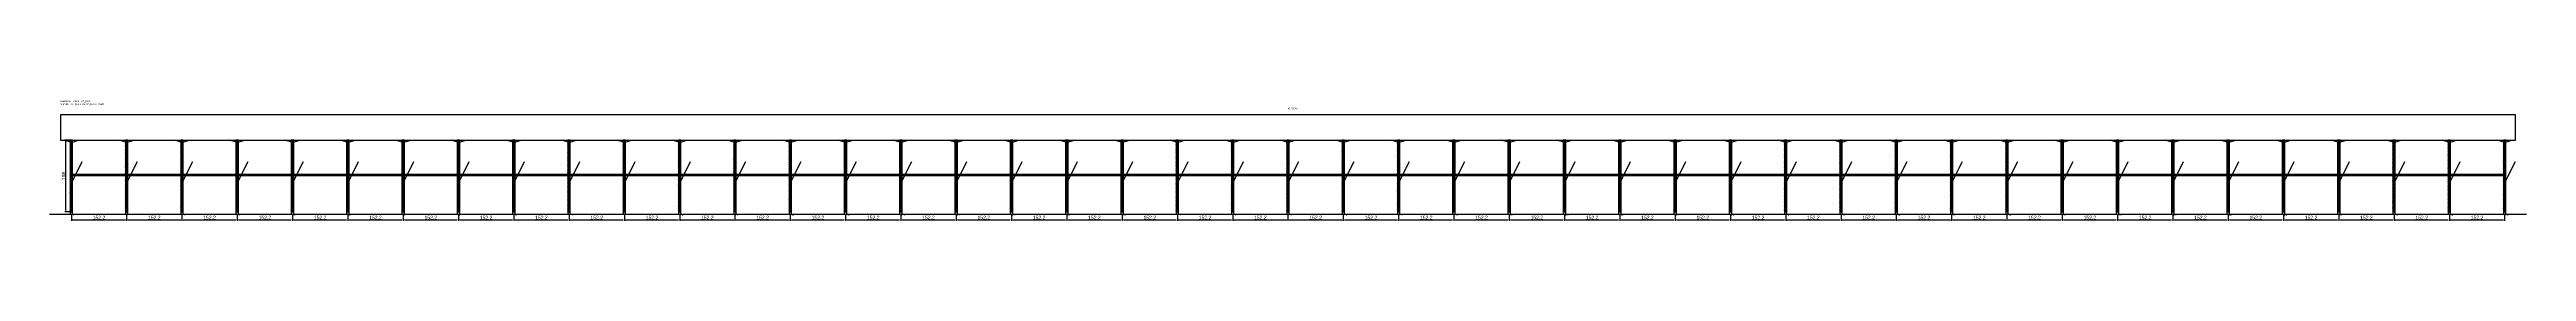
# Model space of a CAD drawing. Header units: metres. Extents: x -30 to 6788, y -25 to 308.
import ezdxf

# ---------------------------------------------------------------- set-up
doc = ezdxf.new("R2010")
doc.units = ezdxf.units.M
for name, color, linetype in [('BARRA_ANCORAGEM', 1, 'Continuous'), ('COTA', 241, 'Continuous'), ('GARFOS OK', 3, 'Continuous'), ('NOME DA VIGA', 6, 'Continuous'), ('SARR_7x7', 40, 'Continuous'), ('TIRAS REESCORAMENTO', 252, 'Continuous'), ('VIGAS', 3, 'Continuous')]:
    doc.layers.add(name, color=color, linetype=linetype)
doc.dimstyles.new('EZ DXF', dxfattribs={"dimtxt": 10, "dimasz": 3.5, "dimexe": 3, "dimexo": 1.5, "dimgap": 1, "dimtad": 1, "dimdec": 1, "dimdsep": 46, "dimcen": 2.5, "dimazin": 3, "dimtfac": 1, "dimtmove": 0, "dimatfit": 3})

msp = doc.modelspace()

# ---------------------------------------------------------------- hatches: boundary and pattern name
at = {"layer": 'COTA'}
h = msp.add_hatch(dxfattribs=at)
h.set_pattern_fill('ANSI31', scale=0.5)
h.paths.add_polyline_path([(26.5, 0), (33.5, 0), (33.5, 198), (26.5, 198)])
h = msp.add_hatch(dxfattribs=at)
h.set_pattern_fill('ANSI31', scale=0.5)
h.paths.add_polyline_path([(178.72, 0), (185.72, 0), (185.72, 198), (178.72, 198)])
h = msp.add_hatch(dxfattribs=at)
h.set_pattern_fill('ANSI31', scale=0.5)
h.paths.add_polyline_path([(330.95, 0), (337.95, 0), (337.95, 198), (330.95, 198)])
h = msp.add_hatch(dxfattribs=at)
h.set_pattern_fill('ANSI31', scale=0.5)
h.paths.add_polyline_path([(483.17, 0), (490.17, 0), (490.17, 198), (483.17, 198)])
h = msp.add_hatch(dxfattribs=at)
h.set_pattern_fill('ANSI31', scale=0.5)
h.paths.add_polyline_path([(635.39, 0), (642.39, 0), (642.39, 198), (635.39, 198)])
h = msp.add_hatch(dxfattribs=at)
h.set_pattern_fill('ANSI31', scale=0.5)
h.paths.add_polyline_path([(787.62, 0), (794.62, 0), (794.62, 198), (787.62, 198)])
h = msp.add_hatch(dxfattribs=at)
h.set_pattern_fill('ANSI31', scale=0.5)
h.paths.add_polyline_path([(939.84, 0), (946.84, 0), (946.84, 198), (939.84, 198)])
h = msp.add_hatch(dxfattribs=at)
h.set_pattern_fill('ANSI31', scale=0.5)
h.paths.add_polyline_path([(1092.07, 0), (1099.07, 0), (1099.07, 198), (1092.07, 198)])
h = msp.add_hatch(dxfattribs=at)
h.set_pattern_fill('ANSI31', scale=0.5)
h.paths.add_polyline_path([(1244.29, 0), (1251.29, 0), (1251.29, 198), (1244.29, 198)])
h = msp.add_hatch(dxfattribs=at)
h.set_pattern_fill('ANSI31', scale=0.5)
h.paths.add_polyline_path([(1396.51, 0), (1403.51, 0), (1403.51, 198), (1396.51, 198)])
h = msp.add_hatch(dxfattribs=at)
h.set_pattern_fill('ANSI31', scale=0.5)
h.paths.add_polyline_path([(1548.74, 0), (1555.74, 0), (1555.74, 198), (1548.74, 198)])
h = msp.add_hatch(dxfattribs=at)
h.set_pattern_fill('ANSI31', scale=0.5)
h.paths.add_polyline_path([(1700.96, 0), (1707.96, 0), (1707.96, 198), (1700.96, 198)])
h = msp.add_hatch(dxfattribs=at)
h.set_pattern_fill('ANSI31', scale=0.5)
h.paths.add_polyline_path([(1853.18, 0), (1860.18, 0), (1860.18, 198), (1853.18, 198)])
h = msp.add_hatch(dxfattribs=at)
h.set_pattern_fill('ANSI31', scale=0.5)
h.paths.add_polyline_path([(2005.41, 0), (2012.41, 0), (2012.41, 198), (2005.41, 198)])
h = msp.add_hatch(dxfattribs=at)
h.set_pattern_fill('ANSI31', scale=0.5)
h.paths.add_polyline_path([(2157.63, 0), (2164.63, 0), (2164.63, 198), (2157.63, 198)])
h = msp.add_hatch(dxfattribs=at)
h.set_pattern_fill('ANSI31', scale=0.5)
h.paths.add_polyline_path([(2309.85, 0), (2316.85, 0), (2316.85, 198), (2309.85, 198)])
h = msp.add_hatch(dxfattribs=at)
h.set_pattern_fill('ANSI31', scale=0.5)
h.paths.add_polyline_path([(2462.08, 0), (2469.08, 0), (2469.08, 198), (2462.08, 198)])
h = msp.add_hatch(dxfattribs=at)
h.set_pattern_fill('ANSI31', scale=0.5)
h.paths.add_polyline_path([(2614.3, 0), (2621.3, 0), (2621.3, 198), (2614.3, 198)])
h = msp.add_hatch(dxfattribs=at)
h.set_pattern_fill('ANSI31', scale=0.5)
h.paths.add_polyline_path([(2766.53, 0), (2773.53, 0), (2773.53, 198), (2766.53, 198)])
h = msp.add_hatch(dxfattribs=at)
h.set_pattern_fill('ANSI31', scale=0.5)
h.paths.add_polyline_path([(2918.75, 0), (2925.75, 0), (2925.75, 198), (2918.75, 198)])
h = msp.add_hatch(dxfattribs=at)
h.set_pattern_fill('ANSI31', scale=0.5)
h.paths.add_polyline_path([(3070.97, 0), (3077.97, 0), (3077.97, 198), (3070.97, 198)])
h = msp.add_hatch(dxfattribs=at)
h.set_pattern_fill('ANSI31', scale=0.5)
h.paths.add_polyline_path([(3223.2, 0), (3230.2, 0), (3230.2, 198), (3223.2, 198)])
h = msp.add_hatch(dxfattribs=at)
h.set_pattern_fill('ANSI31', scale=0.5)
h.paths.add_polyline_path([(3375.42, 0), (3382.42, 0), (3382.42, 198), (3375.42, 198)])
h = msp.add_hatch(dxfattribs=at)
h.set_pattern_fill('ANSI31', scale=0.5)
h.paths.add_polyline_path([(3527.64, 0), (3534.64, 0), (3534.64, 198), (3527.64, 198)])
h = msp.add_hatch(dxfattribs=at)
h.set_pattern_fill('ANSI31', scale=0.5)
h.paths.add_polyline_path([(3679.87, 0), (3686.87, 0), (3686.87, 198), (3679.87, 198)])
h = msp.add_hatch(dxfattribs=at)
h.set_pattern_fill('ANSI31', scale=0.5)
h.paths.add_polyline_path([(3832.09, 0), (3839.09, 0), (3839.09, 198), (3832.09, 198)])
h = msp.add_hatch(dxfattribs=at)
h.set_pattern_fill('ANSI31', scale=0.5)
h.paths.add_polyline_path([(3984.31, 0), (3991.31, 0), (3991.31, 198), (3984.31, 198)])
h = msp.add_hatch(dxfattribs=at)
h.set_pattern_fill('ANSI31', scale=0.5)
h.paths.add_polyline_path([(4136.54, 0), (4143.54, 0), (4143.54, 198), (4136.54, 198)])
h = msp.add_hatch(dxfattribs=at)
h.set_pattern_fill('ANSI31', scale=0.5)
h.paths.add_polyline_path([(4288.76, 0), (4295.76, 0), (4295.76, 198), (4288.76, 198)])
h = msp.add_hatch(dxfattribs=at)
h.set_pattern_fill('ANSI31', scale=0.5)
h.paths.add_polyline_path([(4440.99, 0), (4447.99, 0), (4447.99, 198), (4440.99, 198)])
h = msp.add_hatch(dxfattribs=at)
h.set_pattern_fill('ANSI31', scale=0.5)
h.paths.add_polyline_path([(4593.21, 0), (4600.21, 0), (4600.21, 198), (4593.21, 198)])
h = msp.add_hatch(dxfattribs=at)
h.set_pattern_fill('ANSI31', scale=0.5)
h.paths.add_polyline_path([(4745.43, 0), (4752.43, 0), (4752.43, 198), (4745.43, 198)])
h = msp.add_hatch(dxfattribs=at)
h.set_pattern_fill('ANSI31', scale=0.5)
h.paths.add_polyline_path([(4897.66, 0), (4904.66, 0), (4904.66, 198), (4897.66, 198)])
h = msp.add_hatch(dxfattribs=at)
h.set_pattern_fill('ANSI31', scale=0.5)
h.paths.add_polyline_path([(5049.88, 0), (5056.88, 0), (5056.88, 198), (5049.88, 198)])
h = msp.add_hatch(dxfattribs=at)
h.set_pattern_fill('ANSI31', scale=0.5)
h.paths.add_polyline_path([(5202.1, 0), (5209.1, 0), (5209.1, 198), (5202.1, 198)])
h = msp.add_hatch(dxfattribs=at)
h.set_pattern_fill('ANSI31', scale=0.5)
h.paths.add_polyline_path([(5354.33, 0), (5361.33, 0), (5361.33, 198), (5354.33, 198)])
h = msp.add_hatch(dxfattribs=at)
h.set_pattern_fill('ANSI31', scale=0.5)
h.paths.add_polyline_path([(5506.55, 0), (5513.55, 0), (5513.55, 198), (5506.55, 198)])
h = msp.add_hatch(dxfattribs=at)
h.set_pattern_fill('ANSI31', scale=0.5)
h.paths.add_polyline_path([(5658.77, 0), (5665.77, 0), (5665.77, 198), (5658.77, 198)])
h = msp.add_hatch(dxfattribs=at)
h.set_pattern_fill('ANSI31', scale=0.5)
h.paths.add_polyline_path([(5811, 0), (5818, 0), (5818, 198), (5811, 198)])
h = msp.add_hatch(dxfattribs=at)
h.set_pattern_fill('ANSI31', scale=0.5)
h.paths.add_polyline_path([(5963.22, 0), (5970.22, 0), (5970.22, 198), (5963.22, 198)])
h = msp.add_hatch(dxfattribs=at)
h.set_pattern_fill('ANSI31', scale=0.5)
h.paths.add_polyline_path([(6115.45, 0), (6122.45, 0), (6122.45, 198), (6115.45, 198)])
h = msp.add_hatch(dxfattribs=at)
h.set_pattern_fill('ANSI31', scale=0.5)
h.paths.add_polyline_path([(6267.67, 0), (6274.67, 0), (6274.67, 198), (6267.67, 198)])
h = msp.add_hatch(dxfattribs=at)
h.set_pattern_fill('ANSI31', scale=0.5)
h.paths.add_polyline_path([(6419.89, 0), (6426.89, 0), (6426.89, 198), (6419.89, 198)])
h = msp.add_hatch(dxfattribs=at)
h.set_pattern_fill('ANSI31', scale=0.5)
h.paths.add_polyline_path([(6572.12, 0), (6579.12, 0), (6579.12, 198), (6572.12, 198)])
h = msp.add_hatch(dxfattribs=at)
h.set_pattern_fill('ANSI31', scale=0.5)
h.paths.add_polyline_path([(6724.34, 0), (6731.34, 0), (6731.34, 198), (6724.34, 198)])

# ---------------------------------------------------------------- linework, layer by layer
at = {"layer": 'BARRA_ANCORAGEM'}
for p, q in [((30, 79.2), (59.7, 138.6)), ((182.22, 79.2), (211.92, 138.6)), ((334.45, 79.2), (364.15, 138.6)), ((486.67, 79.2), (516.37, 138.6)), ((638.89, 79.2), (668.59, 138.6)), ((791.12, 79.2), (820.82, 138.6)), ((943.34, 79.2), (973.04, 138.6)), ((1095.57, 79.2), (1125.27, 138.6)), ((1247.79, 79.2), (1277.49, 138.6)), ((1400.01, 79.2), (1429.71, 138.6)), ((1552.24, 79.2), (1581.94, 138.6)), ((1704.46, 79.2), (1734.16, 138.6)), ((1856.68, 79.2), (1886.38, 138.6)), ((2008.91, 79.2), (2038.61, 138.6)), ((2161.13, 79.2), (2190.83, 138.6)), ((2313.35, 79.2), (2343.05, 138.6)), ((2465.58, 79.2), (2495.28, 138.6)), ((2617.8, 79.2), (2647.5, 138.6)), ((2770.03, 79.2), (2799.73, 138.6)), ((2922.25, 79.2), (2951.95, 138.6)), ((3074.47, 79.2), (3104.17, 138.6)), ((3226.7, 79.2), (3256.4, 138.6)), ((3378.92, 79.2), (3408.62, 138.6)), ((3531.14, 79.2), (3560.84, 138.6)), ((3683.37, 79.2), (3713.07, 138.6)), ((3835.59, 79.2), (3865.29, 138.6)), ((3987.81, 79.2), (4017.51, 138.6)), ((4140.04, 79.2), (4169.74, 138.6)), ((4292.26, 79.2), (4321.96, 138.6)), ((4444.49, 79.2), (4474.19, 138.6)), ((4596.71, 79.2), (4626.41, 138.6)), ((4748.93, 79.2), (4778.63, 138.6)), ((4901.16, 79.2), (4930.86, 138.6)), ((5053.38, 79.2), (5083.08, 138.6)), ((5205.6, 79.2), (5235.3, 138.6)), ((5357.83, 79.2), (5387.53, 138.6)), ((5510.05, 79.2), (5539.75, 138.6)), ((5662.27, 79.2), (5691.97, 138.6)), ((5814.5, 79.2), (5844.2, 138.6)), ((5966.72, 79.2), (5996.42, 138.6)), ((6118.95, 79.2), (6148.65, 138.6)), ((6271.17, 79.2), (6300.87, 138.6)), ((6423.39, 79.2), (6453.09, 138.6)), ((6575.62, 79.2), (6605.32, 138.6)), ((6727.84, 79.2), (6757.54, 138.6))]:
    msp.add_line(p, q, dxfattribs=at)
at = {"layer": 'GARFOS OK'}
for p, q in [((30, 191), (10, 198)), ((10, 198), (50, 198)), ((30, 191), (50, 198)), ((182.22, 191), (162.22, 198)), ((162.22, 198), (202.22, 198)), ((182.22, 191), (202.22, 198)), ((334.45, 191), (314.45, 198)), ((314.45, 198), (354.45, 198)), ((334.45, 191), (354.45, 198)), ((486.67, 191), (466.67, 198)), ((466.67, 198), (506.67, 198)), ((486.67, 191), (506.67, 198)), ((638.89, 191), (618.89, 198)), ((618.89, 198), (658.89, 198)), ((638.89, 191), (658.89, 198)), ((791.12, 191), (771.12, 198)), ((771.12, 198), (811.12, 198)), ((791.12, 191), (811.12, 198)), ((943.34, 191), (923.34, 198)), ((923.34, 198), (963.34, 198)), ((943.34, 191), (963.34, 198)), ((1095.57, 191), (1075.57, 198)), ((1075.57, 198), (1115.57, 198)), ((1095.57, 191), (1115.57, 198)), ((1247.79, 191), (1227.79, 198)), ((1227.79, 198), (1267.79, 198)), ((1247.79, 191), (1267.79, 198)), ((1400.01, 191), (1380.01, 198)), ((1380.01, 198), (1420.01, 198)), ((1400.01, 191), (1420.01, 198)), ((1552.24, 191), (1532.24, 198)), ((1532.24, 198), (1572.24, 198)), ((1552.24, 191), (1572.24, 198)), ((1704.46, 191), (1684.46, 198)), ((1684.46, 198), (1724.46, 198)), ((1704.46, 191), (1724.46, 198)), ((1856.68, 191), (1836.68, 198)), ((1836.68, 198), (1876.68, 198)), ((1856.68, 191), (1876.68, 198)), ((2008.91, 191), (1988.91, 198)), ((1988.91, 198), (2028.91, 198)), ((2008.91, 191), (2028.91, 198)), ((2161.13, 191), (2141.13, 198)), ((2141.13, 198), (2181.13, 198)), ((2161.13, 191), (2181.13, 198)), ((2313.35, 191), (2293.35, 198)), ((2293.35, 198), (2333.35, 198)), ((2313.35, 191), (2333.35, 198)), ((2465.58, 191), (2445.58, 198)), ((2445.58, 198), (2485.58, 198)), ((2465.58, 191), (2485.58, 198)), ((2617.8, 191), (2597.8, 198)), ((2597.8, 198), (2637.8, 198)), ((2617.8, 191), (2637.8, 198)), ((2770.03, 191), (2750.03, 198)), ((2750.03, 198), (2790.03, 198)), ((2770.03, 191), (2790.03, 198)), ((2922.25, 191), (2902.25, 198)), ((2902.25, 198), (2942.25, 198)), ((2922.25, 191), (2942.25, 198)), ((3074.47, 191), (3054.47, 198)), ((3054.47, 198), (3094.47, 198)), ((3074.47, 191), (3094.47, 198)), ((3226.7, 191), (3206.7, 198)), ((3206.7, 198), (3246.7, 198)), ((3226.7, 191), (3246.7, 198)), ((3378.92, 191), (3358.92, 198)), ((3358.92, 198), (3398.92, 198)), ((3378.92, 191), (3398.92, 198)), ((3531.14, 191), (3511.14, 198)), ((3511.14, 198), (3551.14, 198)), ((3531.14, 191), (3551.14, 198)), ((3683.37, 191), (3663.37, 198)), ((3663.37, 198), (3703.37, 198)), ((3683.37, 191), (3703.37, 198)), ((3835.59, 191), (3815.59, 198)), ((3815.59, 198), (3855.59, 198)), ((3835.59, 191), (3855.59, 198)), ((3987.81, 191), (3967.81, 198)), ((3967.81, 198), (4007.81, 198)), ((3987.81, 191), (4007.81, 198)), ((4140.04, 191), (4120.04, 198)), ((4120.04, 198), (4160.04, 198)), ((4140.04, 191), (4160.04, 198)), ((4292.26, 191), (4272.26, 198)), ((4272.26, 198), (4312.26, 198)), ((4292.26, 191), (4312.26, 198)), ((4444.49, 191), (4424.49, 198)), ((4424.49, 198), (4464.49, 198)), ((4444.49, 191), (4464.49, 198)), ((4596.71, 191), (4576.71, 198)), ((4576.71, 198), (4616.71, 198)), ((4596.71, 191), (4616.71, 198)), ((4748.93, 191), (4728.93, 198)), ((4728.93, 198), (4768.93, 198)), ((4748.93, 191), (4768.93, 198)), ((4901.16, 191), (4881.16, 198)), ((4881.16, 198), (4921.16, 198)), ((4901.16, 191), (4921.16, 198)), ((5053.38, 191), (5033.38, 198)), ((5033.38, 198), (5073.38, 198)), ((5053.38, 191), (5073.38, 198)), ((5205.6, 191), (5185.6, 198)), ((5185.6, 198), (5225.6, 198)), ((5205.6, 191), (5225.6, 198)), ((5357.83, 191), (5337.83, 198)), ((5337.83, 198), (5377.83, 198)), ((5357.83, 191), (5377.83, 198)), ((5510.05, 191), (5490.05, 198)), ((5490.05, 198), (5530.05, 198)), ((5510.05, 191), (5530.05, 198)), ((5662.27, 191), (5642.27, 198)), ((5642.27, 198), (5682.27, 198)), ((5662.27, 191), (5682.27, 198)), ((5814.5, 191), (5794.5, 198)), ((5794.5, 198), (5834.5, 198)), ((5814.5, 191), (5834.5, 198)), ((5966.72, 191), (5946.72, 198)), ((5946.72, 198), (5986.72, 198)), ((5966.72, 191), (5986.72, 198)), ((6118.95, 191), (6098.95, 198)), ((6098.95, 198), (6138.95, 198)), ((6118.95, 191), (6138.95, 198)), ((6271.17, 191), (6251.17, 198)), ((6251.17, 198), (6291.17, 198)), ((6271.17, 191), (6291.17, 198)), ((6423.39, 191), (6403.39, 198)), ((6403.39, 198), (6443.39, 198)), ((6423.39, 191), (6443.39, 198)), ((6575.62, 191), (6555.62, 198)), ((6555.62, 198), (6595.62, 198)), ((6575.62, 191), (6595.62, 198)), ((6727.84, 191), (6707.84, 198)), ((6707.84, 198), (6747.84, 198)), ((6727.84, 191), (6747.84, 198))]:
    msp.add_line(p, q, dxfattribs=at)
at = {"layer": 'GARFOS OK', "linetype": 'CONTINUOUS'}
msp.add_line((-30, -7), (6787.84, -7), dxfattribs=at)
at = {"layer": 'GARFOS OK'}
for points in [[(26.5, 0), (33.5, 0), (33.5, 198), (26.5, 198), (26.5, 0)], [(178.72, 0), (185.72, 0), (185.72, 198), (178.72, 198), (178.72, 0)], [(330.95, 0), (337.95, 0), (337.95, 198), (330.95, 198), (330.95, 0)], [(483.17, 0), (490.17, 0), (490.17, 198), (483.17, 198), (483.17, 0)], [(635.39, 0), (642.39, 0), (642.39, 198), (635.39, 198), (635.39, 0)], [(787.62, 0), (794.62, 0), (794.62, 198), (787.62, 198), (787.62, 0)], [(939.84, 0), (946.84, 0), (946.84, 198), (939.84, 198), (939.84, 0)], [(1092.07, 0), (1099.07, 0), (1099.07, 198), (1092.07, 198), (1092.07, 0)], [(1244.29, 0), (1251.29, 0), (1251.29, 198), (1244.29, 198), (1244.29, 0)], [(1396.51, 0), (1403.51, 0), (1403.51, 198), (1396.51, 198), (1396.51, 0)], [(1548.74, 0), (1555.74, 0), (1555.74, 198), (1548.74, 198), (1548.74, 0)], [(1700.96, 0), (1707.96, 0), (1707.96, 198), (1700.96, 198), (1700.96, 0)], [(1853.18, 0), (1860.18, 0), (1860.18, 198), (1853.18, 198), (1853.18, 0)], [(2005.41, 0), (2012.41, 0), (2012.41, 198), (2005.41, 198), (2005.41, 0)], [(2157.63, 0), (2164.63, 0), (2164.63, 198), (2157.63, 198), (2157.63, 0)], [(2309.85, 0), (2316.85, 0), (2316.85, 198), (2309.85, 198), (2309.85, 0)], [(2462.08, 0), (2469.08, 0), (2469.08, 198), (2462.08, 198), (2462.08, 0)], [(2614.3, 0), (2621.3, 0), (2621.3, 198), (2614.3, 198), (2614.3, 0)], [(2766.53, 0), (2773.53, 0), (2773.53, 198), (2766.53, 198), (2766.53, 0)], [(2918.75, 0), (2925.75, 0), (2925.75, 198), (2918.75, 198), (2918.75, 0)], [(3070.97, 0), (3077.97, 0), (3077.97, 198), (3070.97, 198), (3070.97, 0)], [(3223.2, 0), (3230.2, 0), (3230.2, 198), (3223.2, 198), (3223.2, 0)], [(3375.42, 0), (3382.42, 0), (3382.42, 198), (3375.42, 198), (3375.42, 0)], [(3527.64, 0), (3534.64, 0), (3534.64, 198), (3527.64, 198), (3527.64, 0)], [(3679.87, 0), (3686.87, 0), (3686.87, 198), (3679.87, 198), (3679.87, 0)], [(3832.09, 0), (3839.09, 0), (3839.09, 198), (3832.09, 198), (3832.09, 0)], [(3984.31, 0), (3991.31, 0), (3991.31, 198), (3984.31, 198), (3984.31, 0)], [(4136.54, 0), (4143.54, 0), (4143.54, 198), (4136.54, 198), (4136.54, 0)], [(4288.76, 0), (4295.76, 0), (4295.76, 198), (4288.76, 198), (4288.76, 0)], [(4440.99, 0), (4447.99, 0), (4447.99, 198), (4440.99, 198), (4440.99, 0)], [(4593.21, 0), (4600.21, 0), (4600.21, 198), (4593.21, 198), (4593.21, 0)], [(4745.43, 0), (4752.43, 0), (4752.43, 198), (4745.43, 198), (4745.43, 0)], [(4897.66, 0), (4904.66, 0), (4904.66, 198), (4897.66, 198), (4897.66, 0)], [(5049.88, 0), (5056.88, 0), (5056.88, 198), (5049.88, 198), (5049.88, 0)], [(5202.1, 0), (5209.1, 0), (5209.1, 198), (5202.1, 198), (5202.1, 0)], [(5354.33, 0), (5361.33, 0), (5361.33, 198), (5354.33, 198), (5354.33, 0)], [(5506.55, 0), (5513.55, 0), (5513.55, 198), (5506.55, 198), (5506.55, 0)], [(5658.77, 0), (5665.77, 0), (5665.77, 198), (5658.77, 198), (5658.77, 0)], [(5811, 0), (5818, 0), (5818, 198), (5811, 198), (5811, 0)], [(5963.22, 0), (5970.22, 0), (5970.22, 198), (5963.22, 198), (5963.22, 0)], [(6115.45, 0), (6122.45, 0), (6122.45, 198), (6115.45, 198), (6115.45, 0)], [(6267.67, 0), (6274.67, 0), (6274.67, 198), (6267.67, 198), (6267.67, 0)], [(6419.89, 0), (6426.89, 0), (6426.89, 198), (6419.89, 198), (6419.89, 0)], [(6572.12, 0), (6579.12, 0), (6579.12, 198), (6572.12, 198), (6572.12, 0)], [(6724.34, 0), (6731.34, 0), (6731.34, 198), (6724.34, 198), (6724.34, 0)]]:
    msp.add_lwpolyline(points, dxfattribs=at)
at = {"layer": 'SARR_7x7'}
for points in [[(26.5, -7), (33.5, -7), (33.5, 0), (26.5, 0), (26.5, -7)], [(178.72, -7), (185.72, -7), (185.72, 0), (178.72, 0), (178.72, -7)], [(330.95, -7), (337.95, -7), (337.95, 0), (330.95, 0), (330.95, -7)], [(483.17, -7), (490.17, -7), (490.17, 0), (483.17, 0), (483.17, -7)], [(635.39, -7), (642.39, -7), (642.39, 0), (635.39, 0), (635.39, -7)], [(787.62, -7), (794.62, -7), (794.62, 0), (787.62, 0), (787.62, -7)], [(939.84, -7), (946.84, -7), (946.84, 0), (939.84, 0), (939.84, -7)], [(1092.07, -7), (1099.07, -7), (1099.07, 0), (1092.07, 0), (1092.07, -7)], [(1244.29, -7), (1251.29, -7), (1251.29, 0), (1244.29, 0), (1244.29, -7)], [(1396.51, -7), (1403.51, -7), (1403.51, 0), (1396.51, 0), (1396.51, -7)], [(1548.74, -7), (1555.74, -7), (1555.74, 0), (1548.74, 0), (1548.74, -7)], [(1700.96, -7), (1707.96, -7), (1707.96, 0), (1700.96, 0), (1700.96, -7)], [(1853.18, -7), (1860.18, -7), (1860.18, 0), (1853.18, 0), (1853.18, -7)], [(2005.41, -7), (2012.41, -7), (2012.41, 0), (2005.41, 0), (2005.41, -7)], [(2157.63, -7), (2164.63, -7), (2164.63, 0), (2157.63, 0), (2157.63, -7)], [(2309.85, -7), (2316.85, -7), (2316.85, 0), (2309.85, 0), (2309.85, -7)], [(2462.08, -7), (2469.08, -7), (2469.08, 0), (2462.08, 0), (2462.08, -7)], [(2614.3, -7), (2621.3, -7), (2621.3, 0), (2614.3, 0), (2614.3, -7)], [(2766.53, -7), (2773.53, -7), (2773.53, 0), (2766.53, 0), (2766.53, -7)], [(2918.75, -7), (2925.75, -7), (2925.75, 0), (2918.75, 0), (2918.75, -7)], [(3070.97, -7), (3077.97, -7), (3077.97, 0), (3070.97, 0), (3070.97, -7)], [(3223.2, -7), (3230.2, -7), (3230.2, 0), (3223.2, 0), (3223.2, -7)], [(3375.42, -7), (3382.42, -7), (3382.42, 0), (3375.42, 0), (3375.42, -7)], [(3527.64, -7), (3534.64, -7), (3534.64, 0), (3527.64, 0), (3527.64, -7)], [(3679.87, -7), (3686.87, -7), (3686.87, 0), (3679.87, 0), (3679.87, -7)], [(3832.09, -7), (3839.09, -7), (3839.09, 0), (3832.09, 0), (3832.09, -7)], [(3984.31, -7), (3991.31, -7), (3991.31, 0), (3984.31, 0), (3984.31, -7)], [(4136.54, -7), (4143.54, -7), (4143.54, 0), (4136.54, 0), (4136.54, -7)], [(4288.76, -7), (4295.76, -7), (4295.76, 0), (4288.76, 0), (4288.76, -7)], [(4440.99, -7), (4447.99, -7), (4447.99, 0), (4440.99, 0), (4440.99, -7)], [(4593.21, -7), (4600.21, -7), (4600.21, 0), (4593.21, 0), (4593.21, -7)], [(4745.43, -7), (4752.43, -7), (4752.43, 0), (4745.43, 0), (4745.43, -7)], [(4897.66, -7), (4904.66, -7), (4904.66, 0), (4897.66, 0), (4897.66, -7)], [(5049.88, -7), (5056.88, -7), (5056.88, 0), (5049.88, 0), (5049.88, -7)], [(5202.1, -7), (5209.1, -7), (5209.1, 0), (5202.1, 0), (5202.1, -7)], [(5354.33, -7), (5361.33, -7), (5361.33, 0), (5354.33, 0), (5354.33, -7)], [(5506.55, -7), (5513.55, -7), (5513.55, 0), (5506.55, 0), (5506.55, -7)], [(5658.77, -7), (5665.77, -7), (5665.77, 0), (5658.77, 0), (5658.77, -7)], [(5811, -7), (5818, -7), (5818, 0), (5811, 0), (5811, -7)], [(5963.22, -7), (5970.22, -7), (5970.22, 0), (5963.22, 0), (5963.22, -7)], [(6115.45, -7), (6122.45, -7), (6122.45, 0), (6115.45, 0), (6115.45, -7)], [(6267.67, -7), (6274.67, -7), (6274.67, 0), (6267.67, 0), (6267.67, -7)], [(6419.89, -7), (6426.89, -7), (6426.89, 0), (6419.89, 0), (6419.89, -7)], [(6572.12, -7), (6579.12, -7), (6579.12, 0), (6572.12, 0), (6572.12, -7)], [(6724.34, -7), (6731.34, -7), (6731.34, 0), (6724.34, 0), (6724.34, -7)]]:
    msp.add_lwpolyline(points, dxfattribs=at)
at = {"layer": 'TIRAS REESCORAMENTO'}
for points in [[(30, 100), (182.22, 100), (182.22, 102.5), (30, 102.5), (30, 100)], [(182.22, 100), (334.45, 100), (334.45, 102.5), (182.22, 102.5), (182.22, 100)], [(334.45, 100), (486.67, 100), (486.67, 102.5), (334.45, 102.5), (334.45, 100)], [(486.67, 100), (638.89, 100), (638.89, 102.5), (486.67, 102.5), (486.67, 100)], [(638.89, 100), (791.12, 100), (791.12, 102.5), (638.89, 102.5), (638.89, 100)], [(791.12, 100), (943.34, 100), (943.34, 102.5), (791.12, 102.5), (791.12, 100)], [(943.34, 100), (1095.57, 100), (1095.57, 102.5), (943.34, 102.5), (943.34, 100)], [(1095.57, 100), (1247.79, 100), (1247.79, 102.5), (1095.57, 102.5), (1095.57, 100)], [(1247.79, 100), (1400.01, 100), (1400.01, 102.5), (1247.79, 102.5), (1247.79, 100)], [(1400.01, 100), (1552.24, 100), (1552.24, 102.5), (1400.01, 102.5), (1400.01, 100)], [(1552.24, 100), (1704.46, 100), (1704.46, 102.5), (1552.24, 102.5), (1552.24, 100)], [(1704.46, 100), (1856.68, 100), (1856.68, 102.5), (1704.46, 102.5), (1704.46, 100)], [(1856.68, 100), (2008.91, 100), (2008.91, 102.5), (1856.68, 102.5), (1856.68, 100)], [(2008.91, 100), (2161.13, 100), (2161.13, 102.5), (2008.91, 102.5), (2008.91, 100)], [(2161.13, 100), (2313.35, 100), (2313.35, 102.5), (2161.13, 102.5), (2161.13, 100)], [(2313.35, 100), (2465.58, 100), (2465.58, 102.5), (2313.35, 102.5), (2313.35, 100)], [(2465.58, 100), (2617.8, 100), (2617.8, 102.5), (2465.58, 102.5), (2465.58, 100)], [(2617.8, 100), (2770.03, 100), (2770.03, 102.5), (2617.8, 102.5), (2617.8, 100)], [(2770.03, 100), (2922.25, 100), (2922.25, 102.5), (2770.03, 102.5), (2770.03, 100)], [(2922.25, 100), (3074.47, 100), (3074.47, 102.5), (2922.25, 102.5), (2922.25, 100)], [(3074.47, 100), (3226.7, 100), (3226.7, 102.5), (3074.47, 102.5), (3074.47, 100)], [(3226.7, 100), (3378.92, 100), (3378.92, 102.5), (3226.7, 102.5), (3226.7, 100)], [(3378.92, 100), (3531.14, 100), (3531.14, 102.5), (3378.92, 102.5), (3378.92, 100)], [(3531.14, 100), (3683.37, 100), (3683.37, 102.5), (3531.14, 102.5), (3531.14, 100)], [(3683.37, 100), (3835.59, 100), (3835.59, 102.5), (3683.37, 102.5), (3683.37, 100)], [(3835.59, 100), (3987.81, 100), (3987.81, 102.5), (3835.59, 102.5), (3835.59, 100)], [(3987.81, 100), (4140.04, 100), (4140.04, 102.5), (3987.81, 102.5), (3987.81, 100)], [(4140.04, 100), (4292.26, 100), (4292.26, 102.5), (4140.04, 102.5), (4140.04, 100)], [(4292.26, 100), (4444.49, 100), (4444.49, 102.5), (4292.26, 102.5), (4292.26, 100)], [(4444.49, 100), (4596.71, 100), (4596.71, 102.5), (4444.49, 102.5), (4444.49, 100)], [(4596.71, 100), (4748.93, 100), (4748.93, 102.5), (4596.71, 102.5), (4596.71, 100)], [(4748.93, 100), (4901.16, 100), (4901.16, 102.5), (4748.93, 102.5), (4748.93, 100)], [(4901.16, 100), (5053.38, 100), (5053.38, 102.5), (4901.16, 102.5), (4901.16, 100)], [(5053.38, 100), (5205.6, 100), (5205.6, 102.5), (5053.38, 102.5), (5053.38, 100)], [(5205.6, 100), (5357.83, 100), (5357.83, 102.5), (5205.6, 102.5), (5205.6, 100)], [(5357.83, 100), (5510.05, 100), (5510.05, 102.5), (5357.83, 102.5), (5357.83, 100)], [(5510.05, 100), (5662.27, 100), (5662.27, 102.5), (5510.05, 102.5), (5510.05, 100)], [(5662.27, 100), (5814.5, 100), (5814.5, 102.5), (5662.27, 102.5), (5662.27, 100)], [(5814.5, 100), (5966.72, 100), (5966.72, 102.5), (5814.5, 102.5), (5814.5, 100)], [(5966.72, 100), (6118.95, 100), (6118.95, 102.5), (5966.72, 102.5), (5966.72, 100)], [(6118.95, 100), (6271.17, 100), (6271.17, 102.5), (6118.95, 102.5), (6118.95, 100)], [(6271.17, 100), (6423.39, 100), (6423.39, 102.5), (6271.17, 102.5), (6271.17, 100)], [(6423.39, 100), (6575.62, 100), (6575.62, 102.5), (6423.39, 102.5), (6423.39, 100)], [(6575.62, 100), (6727.84, 100), (6727.84, 102.5), (6575.62, 102.5), (6575.62, 100)]]:
    msp.add_lwpolyline(points, dxfattribs=at)
at = {"layer": 'VIGAS'}
msp.add_lwpolyline([(0, 198), (6757.84, 198), (6757.84, 268), (0, 268), (0, 198)], dxfattribs=at)

# ---------------------------------------------------------------- texts
at = {"layer": 'NOME DA VIGA'}
for s, height, p in [('45 PECAS', 4, (3378.92, 283)), ('GF1', 3, (30, -12)), ('GF2', 3, (182.22, -12)), ('GF3', 3, (334.45, -12)), ('GF4', 3, (486.67, -12)), ('GF5', 3, (638.89, -12)), ('GF6', 3, (791.12, -12)), ('GF7', 3, (943.34, -12)), ('GF8', 3, (1095.57, -12)), ('GF9', 3, (1247.79, -12)), ('GF10', 3, (1400.01, -12)), ('GF11', 3, (1552.24, -12)), ('GF12', 3, (1704.46, -12)), ('GF13', 3, (1856.68, -12)), ('GF14', 3, (2008.91, -12)), ('GF15', 3, (2161.13, -12)), ('GF16', 3, (2313.35, -12)), ('GF17', 3, (2465.58, -12)), ('GF18', 3, (2617.8, -12)), ('GF19', 3, (2770.03, -12)), ('GF20', 3, (2922.25, -12)), ('GF21', 3, (3074.47, -12)), ('GF22', 3, (3226.7, -12)), ('GF23', 3, (3378.92, -12)), ('GF24', 3, (3531.14, -12)), ('GF25', 3, (3683.37, -12)), ('GF26', 3, (3835.59, -12)), ('GF27', 3, (3987.81, -12)), ('GF28', 3, (4140.04, -12)), ('GF29', 3, (4292.26, -12)), ('GF30', 3, (4444.49, -12)), ('GF31', 3, (4596.71, -12)), ('GF32', 3, (4748.93, -12)), ('GF33', 3, (4901.16, -12)), ('GF34', 3, (5053.38, -12)), ('GF35', 3, (5205.6, -12)), ('GF36', 3, (5357.83, -12)), ('GF37', 3, (5510.05, -12)), ('GF38', 3, (5662.27, -12)), ('GF39', 3, (5814.5, -12)), ('GF40', 3, (5966.72, -12)), ('GF41', 3, (6118.95, -12)), ('GF42', 3, (6271.17, -12)), ('GF43', 3, (6423.39, -12)), ('GF44', 3, (6575.62, -12)), ('GF45', 3, (6727.84, -12))]:
    msp.add_text(s, height=height, dxfattribs=at).set_placement(p)
at = {"layer": 'NOME DA VIGA', "insert": (0, 293), "char_height": 5, "attachment_point": 7}
msp.add_mtext('GARFOS - V406 - 02_PAV\\PSarrafo: 7x7 | Esp: 150cm | Forq: dupla', dxfattribs=at)

# ---------------------------------------------------------------- dimensions: what is measured, and where the dimension line sits
at = {"layer": 'COTA'}
msp.add_linear_dim(base=(15, 0), p1=(30, 0), p2=(30, 198), angle=90, dimstyle='EZ DXF', dxfattribs=at).render()
for base, p1, p2 in [((30, -22), (30, -7), (182.22, -7)), ((182.22, -22), (182.22, -7), (334.45, -7)), ((334.45, -22), (334.45, -7), (486.67, -7)), ((486.67, -22), (486.67, -7), (638.89, -7)), ((638.89, -22), (638.89, -7), (791.12, -7)), ((791.12, -22), (791.12, -7), (943.34, -7)), ((943.34, -22), (943.34, -7), (1095.57, -7)), ((1095.57, -22), (1095.57, -7), (1247.79, -7)), ((1247.79, -22), (1247.79, -7), (1400.01, -7)), ((1400.01, -22), (1400.01, -7), (1552.24, -7)), ((1552.24, -22), (1552.24, -7), (1704.46, -7)), ((1704.46, -22), (1704.46, -7), (1856.68, -7)), ((1856.68, -22), (1856.68, -7), (2008.91, -7)), ((2008.91, -22), (2008.91, -7), (2161.13, -7)), ((2161.13, -22), (2161.13, -7), (2313.35, -7)), ((2313.35, -22), (2313.35, -7), (2465.58, -7)), ((2465.58, -22), (2465.58, -7), (2617.8, -7)), ((2617.8, -22), (2617.8, -7), (2770.03, -7)), ((2770.03, -22), (2770.03, -7), (2922.25, -7)), ((2922.25, -22), (2922.25, -7), (3074.47, -7)), ((3074.47, -22), (3074.47, -7), (3226.7, -7)), ((3226.7, -22), (3226.7, -7), (3378.92, -7)), ((3378.92, -22), (3378.92, -7), (3531.14, -7)), ((3531.14, -22), (3531.14, -7), (3683.37, -7)), ((3683.37, -22), (3683.37, -7), (3835.59, -7)), ((3835.59, -22), (3835.59, -7), (3987.81, -7)), ((3987.81, -22), (3987.81, -7), (4140.04, -7)), ((4140.04, -22), (4140.04, -7), (4292.26, -7)), ((4292.26, -22), (4292.26, -7), (4444.49, -7)), ((4444.49, -22), (4444.49, -7), (4596.71, -7)), ((4596.71, -22), (4596.71, -7), (4748.93, -7)), ((4748.93, -22), (4748.93, -7), (4901.16, -7)), ((4901.16, -22), (4901.16, -7), (5053.38, -7)), ((5053.38, -22), (5053.38, -7), (5205.6, -7)), ((5205.6, -22), (5205.6, -7), (5357.83, -7)), ((5357.83, -22), (5357.83, -7), (5510.05, -7)), ((5510.05, -22), (5510.05, -7), (5662.27, -7)), ((5662.27, -22), (5662.27, -7), (5814.5, -7)), ((5814.5, -22), (5814.5, -7), (5966.72, -7)), ((5966.72, -22), (5966.72, -7), (6118.95, -7)), ((6118.95, -22), (6118.95, -7), (6271.17, -7)), ((6271.17, -22), (6271.17, -7), (6423.39, -7)), ((6423.39, -22), (6423.39, -7), (6575.62, -7)), ((6575.62, -22), (6575.62, -7), (6727.84, -7))]:
    msp.add_linear_dim(base=base, p1=p1, p2=p2, dimstyle='EZ DXF', dxfattribs=at).render()

doc.saveas('drawing.dxf')
